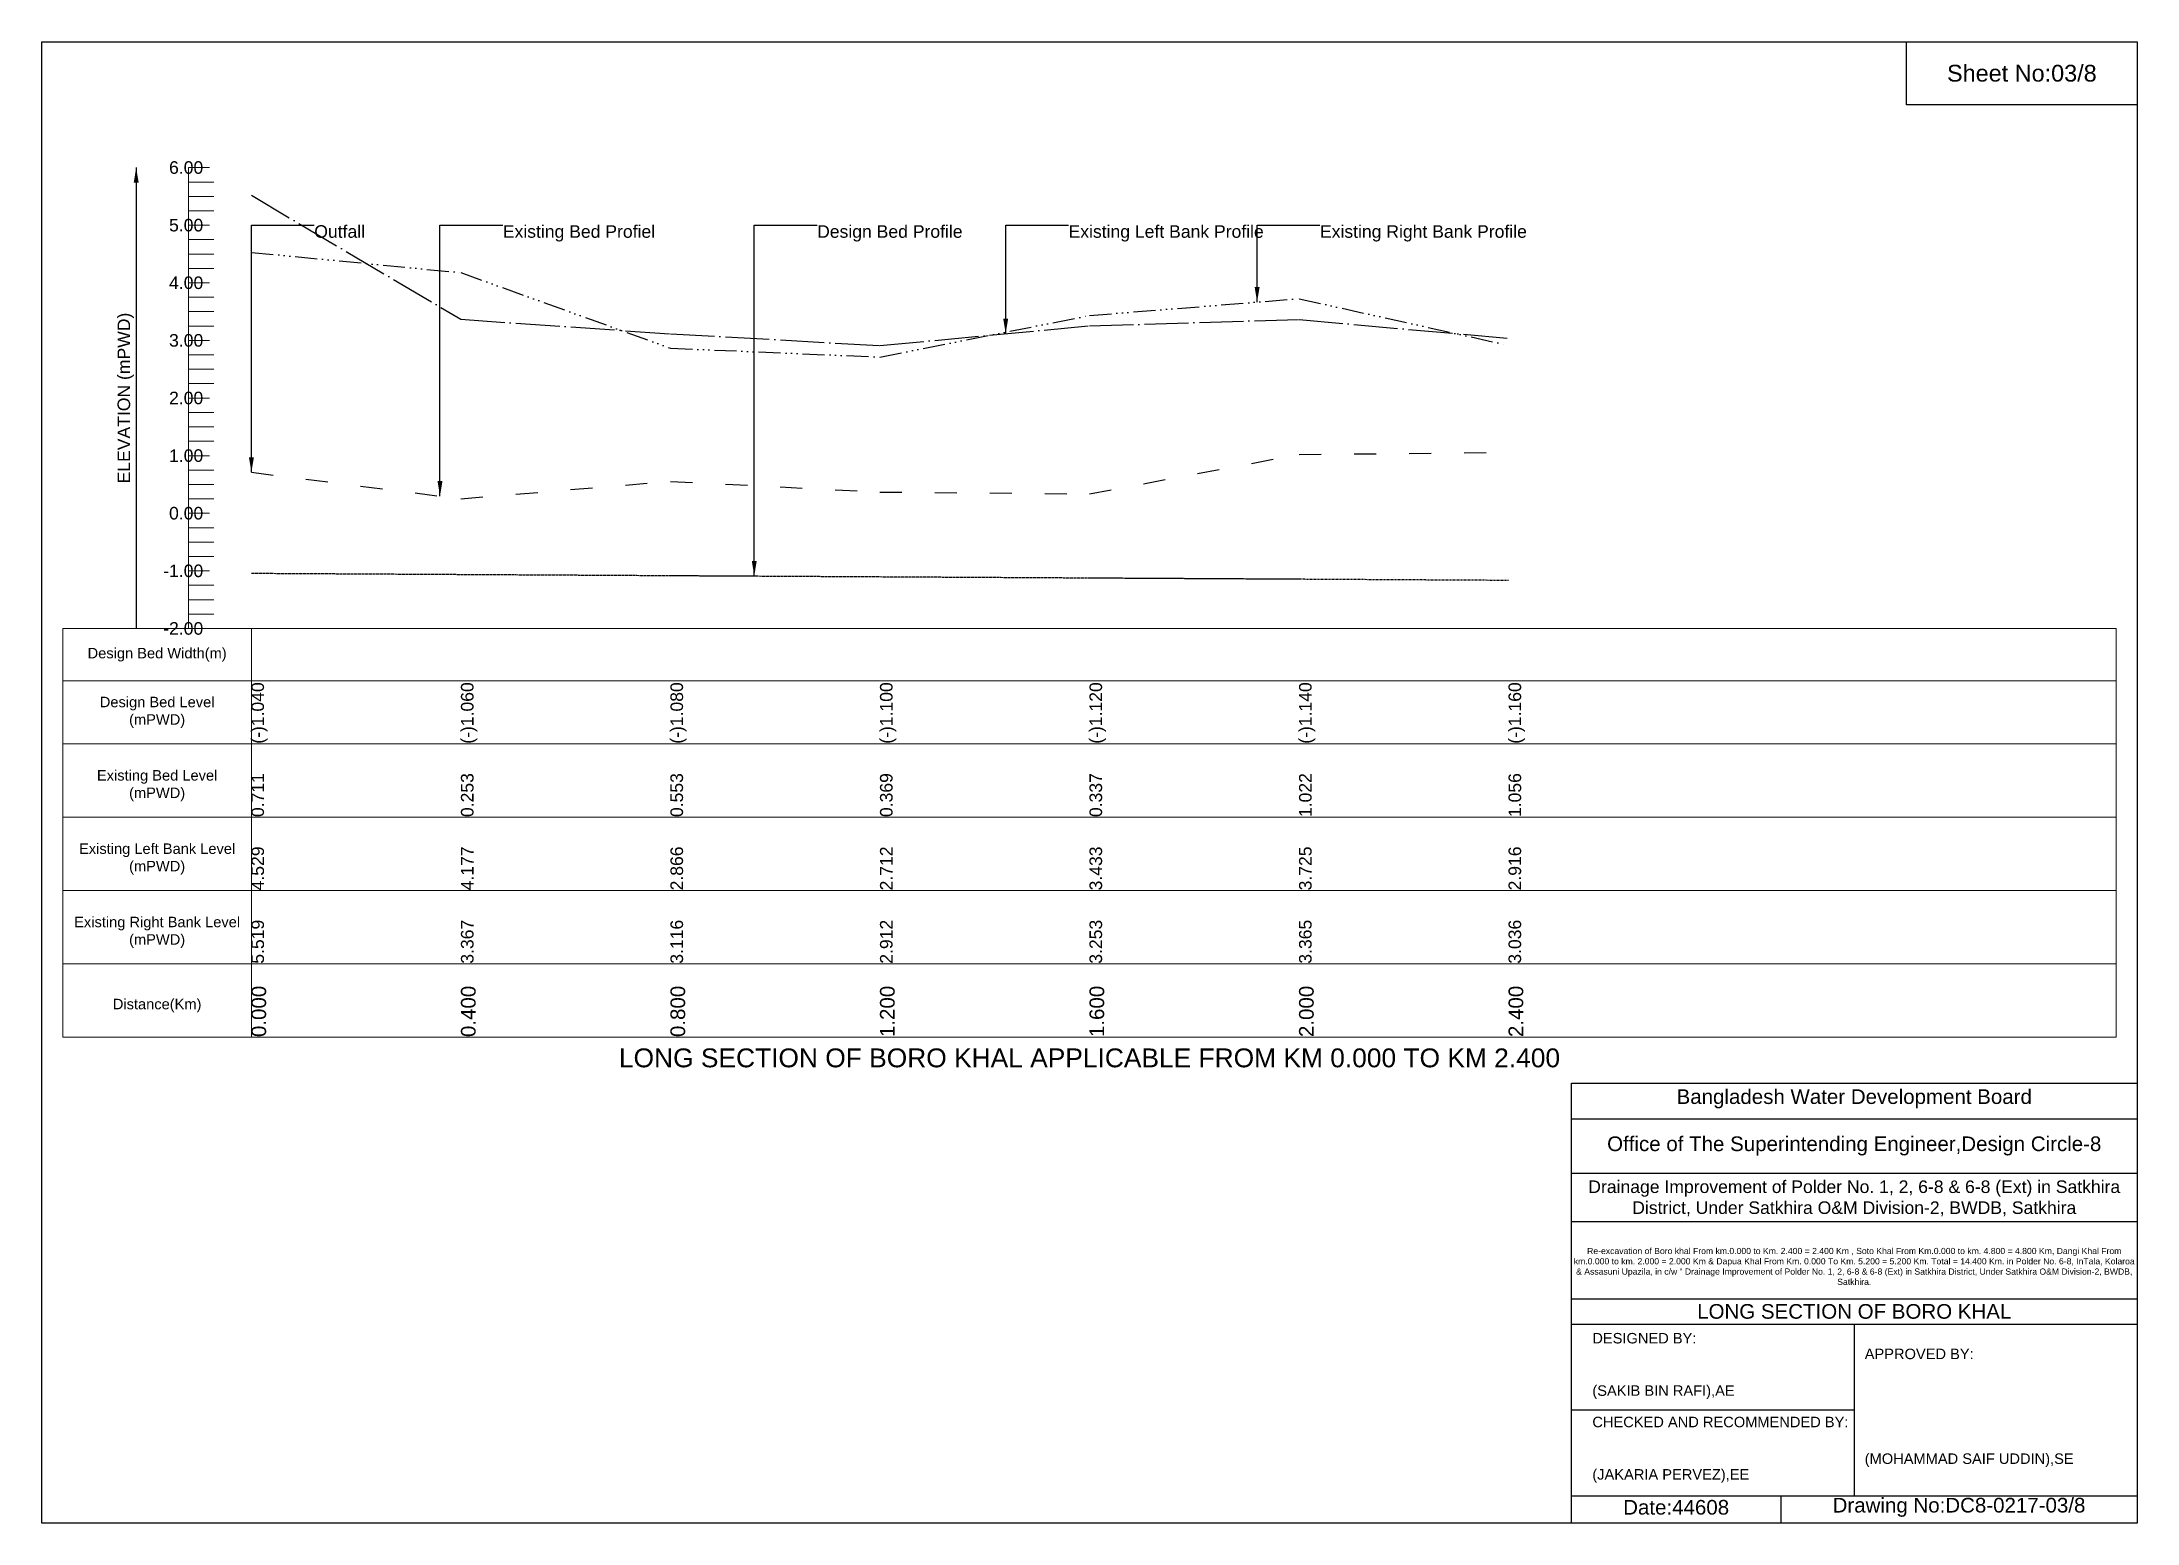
# Model space of a CAD drawing. Header units: inches. Extents: x 91000 to 218000, y -5656 to 30000.
# Drawn here: x 120000 to 128000, y 4344 to 10000 of the extents above; entities that cross this region are included whole.
import ezdxf

# ---------------------------------------------------------------- set-up
doc = ezdxf.new("R2010")
doc.units = ezdxf.units.IN
doc.header["$LTSCALE"] = 7
doc.header["$MEASUREMENT"] = 0
for name, pattern in [('ACAD_ISO03W100', [30, 12, -18]), ('ACAD_ISO04W100', [30, 24, -3, 0, -3]), ('ACAD_ISO14W100', [24, 12, -3, 0, -3, 0, -3, 0, -3]), ('CENTER', [2, 1.25, -0.25, 0.25, -0.25])]:
    doc.linetypes.add(name, pattern=pattern)
for name, color, linetype, lineweight in [('Design Bed Level Long Section', 7, 'CENTER', 25), ('Existing Bed Level for Long Section', 7, 'ACAD_ISO03W100', 25), ('Existing Left Bank of Long section', 7, 'ACAD_ISO04W100', 25), ('Existing Right Bank of Long Section', 7, 'ACAD_ISO14W100', 25), ('Long Section Border', 7, 'Continuous', 9), ('Long Section Labels', 7, 'Continuous', 9), ('Vscale for Long Section', 7, 'Continuous', 9)]:
    doc.layers.add(name, color=color, linetype=linetype, lineweight=lineweight)
doc.styles.get("Standard").update_dxf_attribs({"font": 'arial.ttf'})
doc.dimstyles.get("Standard").update_dxf_attribs({"dimtxt": 0.18, "dimasz": 0.18, "dimexe": 0.18, "dimexo": 0.0625, "dimgap": 0.09, "dimtad": 0, "dimtih": 1, "dimtoh": 1, "dimdec": 4, "dimzin": 0, "dimdsep": 46, "dimtxsty": 'Standard', "dimcen": 0.09, "dimadec": 0, "dimazin": 0, "dimtfac": 1, "dimtdec": 4, "dimtofl": 0, "dimtmove": 0, "dimatfit": 3, "dimfxl": 1, "dimtolj": 1, "dimtzin": 0, "dimarcsym": 0})

msp = doc.modelspace()

# ---------------------------------------------------------------- texts
at = {"attachment_point": 5}
for s, insert, char_height in [('Sheet No:03/8', (127560, 9880), 64), ('Bangladesh Water Development Board', (126920, 5964), 56), ('Office of The Superintending Engineer,Design Circle-8', (126920, 5784), 56)]:
    msp.add_mtext(s, dxfattribs=dict(at, insert=insert, char_height=char_height))
for s, insert, char_height, width, attachment_point in [('Drainage Improvement of Polder No. 1, 2, 6-8 & 6-8 (Ext) in Satkhira District, Under Satkhira O&M Division-2, BWDB, Satkhira', (126920, 5584), 48, 2240, 5), ('Re-excavation of Boro khal From km.0.000 to Km. 2.400 = 2.400 Km , Soto Khal From Km.0.000 to km. 4.800 = 4.800 Km, Dangi Khal From km.0.000 to km. 2.000 = 2.000 Km & Dapua Khal From Km. 0.000 To Km. 5.200 = 5.200 Km. Total = 14.400 Km. in Polder No. 6-8, InTala, Kolaroa & Assasuni Upazila, in c/w “ Drainage Improvement of Polder No. 1, 2, 6-8 & 6-8 (Ext) in Satkhira District, Under Satkhira O&M Division-2, BWDB, Satkhira.', (126920, 5324), 23.565, 2160, 5), ('LONG SECTION OF BORO KHAL', (126920, 5152), 56, 2240, 5), ('DESIGNED BY:^J^J^J(SAKIB BIN RAFI),AE', (125920, 4944), 40, 1120, 4), ('APPROVED BY:^J^J^J^J^J^J(MOHAMMAD SAIF UDDIN),SE', (126960, 4784), 40, 1120, 4), ('CHECKED AND RECOMMENDED BY:^J^J^J(JAKARIA PERVEZ),EE', (125920, 4624), 40, 1120, 4), ('Date:44608', (126240, 4404), 56, 1120, 5), ('Drawing No:DC8-0217-03/8', (127320, 4404), 56, 1760, 5)]:
    msp.add_mtext(s, dxfattribs=dict(insert=insert, char_height=char_height, width=width, attachment_point=attachment_point))
at = {"layer": 'Long Section Border', "attachment_point": 5}
for s, insert, char_height in [('Design Bed Width(m)', (120440, 7660), 40), ('Design Bed Level^J(mPWD)', (120440, 7440), 40), ('Existing Bed Level^J(mPWD)', (120440, 7160), 40), ('Existing Left Bank Level^J(mPWD)', (120440, 6880), 40), ('Existing Right Bank Level^J(mPWD)', (120440, 6600), 40), ('Distance(Km)', (120440, 6320), 40), ('LONG SECTION OF BORO KHAL APPLICABLE FROM KM 0.000 TO KM 2.400', (124000, 6120), 72)]:
    msp.add_mtext(s, dxfattribs=dict(at, insert=insert, char_height=char_height))
at = {"layer": 'Long Section Labels', "char_height": 48, "attachment_point": 1}
for s, insert in [('Outfall', (121040, 9300)), ('Existing Bed Profiel', (121760, 9300)), ('Design Bed Profile', (122960, 9300)), ('Existing Left Bank Profile', (123920, 9300)), ('Existing Right Bank Profile', (124880, 9300))]:
    msp.add_mtext(s, dxfattribs=dict(at, insert=insert))
at = {"layer": 'Vscale for Long Section', "char_height": 48, "attachment_point": 6}
for s, insert in [('6.00', (120616, 9520)), ('5.00', (120616, 9300)), ('4.00', (120616, 9080)), ('3.00', (120616, 8860)), ('2.00', (120616, 8640)), ('1.00', (120616, 8420)), ('0.00', (120616, 8200)), ('-1.00', (120616, 7980)), ('-2.00', (120616, 7760))]:
    msp.add_mtext(s, dxfattribs=dict(at, insert=insert))
at = {"layer": 'Vscale for Long Section', "rotation": 90}
for s, insert, char_height, attachment_point in [('ELEVATION (mPWD)', (120320, 8640), 48, 5), ('(-)1.040', (120800, 7320), 48, 1), ('(-)1.060', (121600, 7320), 48, 1), ('(-)1.080', (122400, 7320), 48, 1), ('(-)1.100', (123200, 7320), 48, 1), ('(-)1.120', (124000, 7320), 48, 1), ('(-)1.140', (124800, 7320), 48, 1), ('(-)1.160', (125600, 7320), 48, 1), ('0.711', (120800, 7040), 48, 1), ('0.253', (121600, 7040), 48, 1), ('0.553', (122400, 7040), 48, 1), ('0.369', (123200, 7040), 48, 1), ('0.337', (124000, 7040), 48, 1), ('1.022', (124800, 7040), 48, 1), ('1.056', (125600, 7040), 48, 1), ('4.529', (120800, 6760), 48, 1), ('4.177', (121600, 6760), 48, 1), ('2.866', (122400, 6760), 48, 1), ('2.712', (123200, 6760), 48, 1), ('3.433', (124000, 6760), 48, 1), ('3.725', (124800, 6760), 48, 1), ('2.916', (125600, 6760), 48, 1), ('5.519', (120800, 6480), 48, 1), ('3.367', (121600, 6480), 48, 1), ('3.116', (122400, 6480), 48, 1), ('2.912', (123200, 6480), 48, 1), ('3.253', (124000, 6480), 48, 1), ('3.365', (124800, 6480), 48, 1), ('3.036', (125600, 6480), 48, 1), ('0.000', (120800, 6200), 56, 1), ('0.400', (121600, 6200), 56, 1), ('0.800', (122400, 6200), 56, 1), ('1.200', (123200, 6200), 56, 1), ('1.600', (124000, 6200), 56, 1), ('2.000', (124800, 6200), 56, 1), ('2.400', (125600, 6200), 56, 1)]:
    msp.add_mtext(s, dxfattribs=dict(at, insert=insert, char_height=char_height, attachment_point=attachment_point))

# ---------------------------------------------------------------- linework, layer by layer
for points in [[(120000, 10000), (128000, 10000), (128000, 4344), (120000, 4344)], [(127120, 10000), (128000, 10000), (128000, 9760), (127120, 9760)]]:
    msp.add_lwpolyline(points, close=True)
for points in [[(125840, 4344), (125840, 6024), (128000, 6024)], [(125840, 5888), (128000, 5888)], [(125840, 5680), (128000, 5680)], [(125840, 5496), (128000, 5496)], [(125840, 5200), (128000, 5200)], [(125840, 5104), (128000, 5104)], [(126920, 5104), (126920, 4448)], [(125840, 4776), (126920, 4776)], [(125840, 4448), (128000, 4448)], [(126640, 4448), (126640, 4344)]]:
    msp.add_lwpolyline(points)
at = {"layer": 'Design Bed Level Long Section'}
msp.add_lwpolyline([(120800, 7971.2), (121600, 7966.8), (122400, 7962.4), (123200, 7958), (124000, 7953.6), (124800, 7949.2), (125600, 7944.8)], dxfattribs=at)
at = {"layer": 'Existing Bed Level for Long Section'}
msp.add_lwpolyline([(120800, 8356.4), (121600, 8255.7), (122400, 8321.7), (123200, 8281.2), (124000, 8274.1), (124800, 8424.8), (125600, 8432.3)], dxfattribs=at)
at = {"layer": 'Existing Left Bank of Long section'}
msp.add_lwpolyline([(120800, 9414.2), (121600, 8940.7), (122400, 8885.5), (123200, 8840.6), (124000, 8915.7), (124800, 8940.3), (125600, 8867.9)], dxfattribs=at)
at = {"layer": 'Existing Right Bank of Long Section'}
msp.add_lwpolyline([(120800, 9196.4), (121600, 9118.9), (122400, 8830.5), (123200, 8796.6), (124000, 8955.3), (124800, 9019.5), (125600, 8841.5)], dxfattribs=at)
at = {"layer": 'Long Section Border'}
msp.add_lwpolyline([(120080, 7760), (127920, 7760), (127920, 6200), (120080, 6200)], close=True, dxfattribs=at)
for points in [[(120800, 7760), (120800, 6200)], [(120080, 7560), (127920, 7560)], [(120080, 7320), (127920, 7320)], [(120080, 7040), (127920, 7040)], [(120080, 6760), (127920, 6760)], [(120080, 6480), (127920, 6480)]]:
    msp.add_lwpolyline(points, dxfattribs=at)
at = {"layer": 'Vscale for Long Section'}
for points in [[(120560, 7760), (120560, 7980), (120560, 8200), (120560, 8420), (120560, 8640), (120560, 8860), (120560, 9080), (120560, 9300), (120560, 9520)], [(120560, 9520), (120640, 9520)], [(120560, 9465), (120656, 9465)], [(120560, 9410), (120656, 9410)], [(120560, 9355), (120656, 9355)], [(120560, 9300), (120640, 9300)], [(120560, 9245), (120656, 9245)], [(120560, 9190), (120656, 9190)], [(120560, 9135), (120656, 9135)], [(120560, 9080), (120640, 9080)], [(120560, 9025), (120656, 9025)], [(120560, 8970), (120656, 8970)], [(120560, 8915), (120656, 8915)], [(120560, 8860), (120640, 8860)], [(120560, 8805), (120656, 8805)], [(120560, 8750), (120656, 8750)], [(120560, 8695), (120656, 8695)], [(120560, 8640), (120640, 8640)], [(120560, 8585), (120656, 8585)], [(120560, 8530), (120656, 8530)], [(120560, 8475), (120656, 8475)], [(120560, 8420), (120640, 8420)], [(120560, 8365), (120656, 8365)], [(120560, 8310), (120656, 8310)], [(120560, 8255), (120656, 8255)], [(120560, 8200), (120640, 8200)], [(120560, 8145), (120656, 8145)], [(120560, 8090), (120656, 8090)], [(120560, 8035), (120656, 8035)], [(120560, 7980), (120640, 7980)], [(120560, 7925), (120656, 7925)], [(120560, 7870), (120656, 7870)], [(120560, 7815), (120656, 7815)], [(120560, 7760), (120640, 7760)]]:
    msp.add_lwpolyline(points, dxfattribs=at)

msp.set_redraw_order([(e.dxf.handle, doc.entitydb.next_handle()) for e in msp.query("TEXT MTEXT ATTDEF DIMENSION ARC_DIMENSION")])  # texts and dimensions are drawn at this point

# ---------------------------------------------------------------- leaders
at = {"layer": 'Long Section Labels', "annotation_type": 0, "has_hookline": 1, "hookline_direction": 0}
for points, text_width in [([(120800, 8356.4), (120800, 9300), (121039.9, 9300)], 185.8), ([(121520, 8265.7), (121520, 9300), (121759.9, 9300)], 571.4), ([(122720, 7960.6), (122720, 9300), (122959.9, 9300)], 547.4), ([(123680, 8885.7), (123680, 9300), (123919.9, 9300)], 737.4), ([(124640, 9006.7), (124640, 9300), (124879.9, 9300)], 782)]:
    msp.add_leader(points, dimstyle='Standard', override={"dimasz": 57.6}, dxfattribs=dict(at, text_width=text_width))
at = {"layer": 'Vscale for Long Section'}
msp.add_leader([(120360, 9520), (120360, 7760)], dimstyle='Standard', override={"dimasz": 57.6}, dxfattribs=at)

doc.saveas('drawing.dxf')
